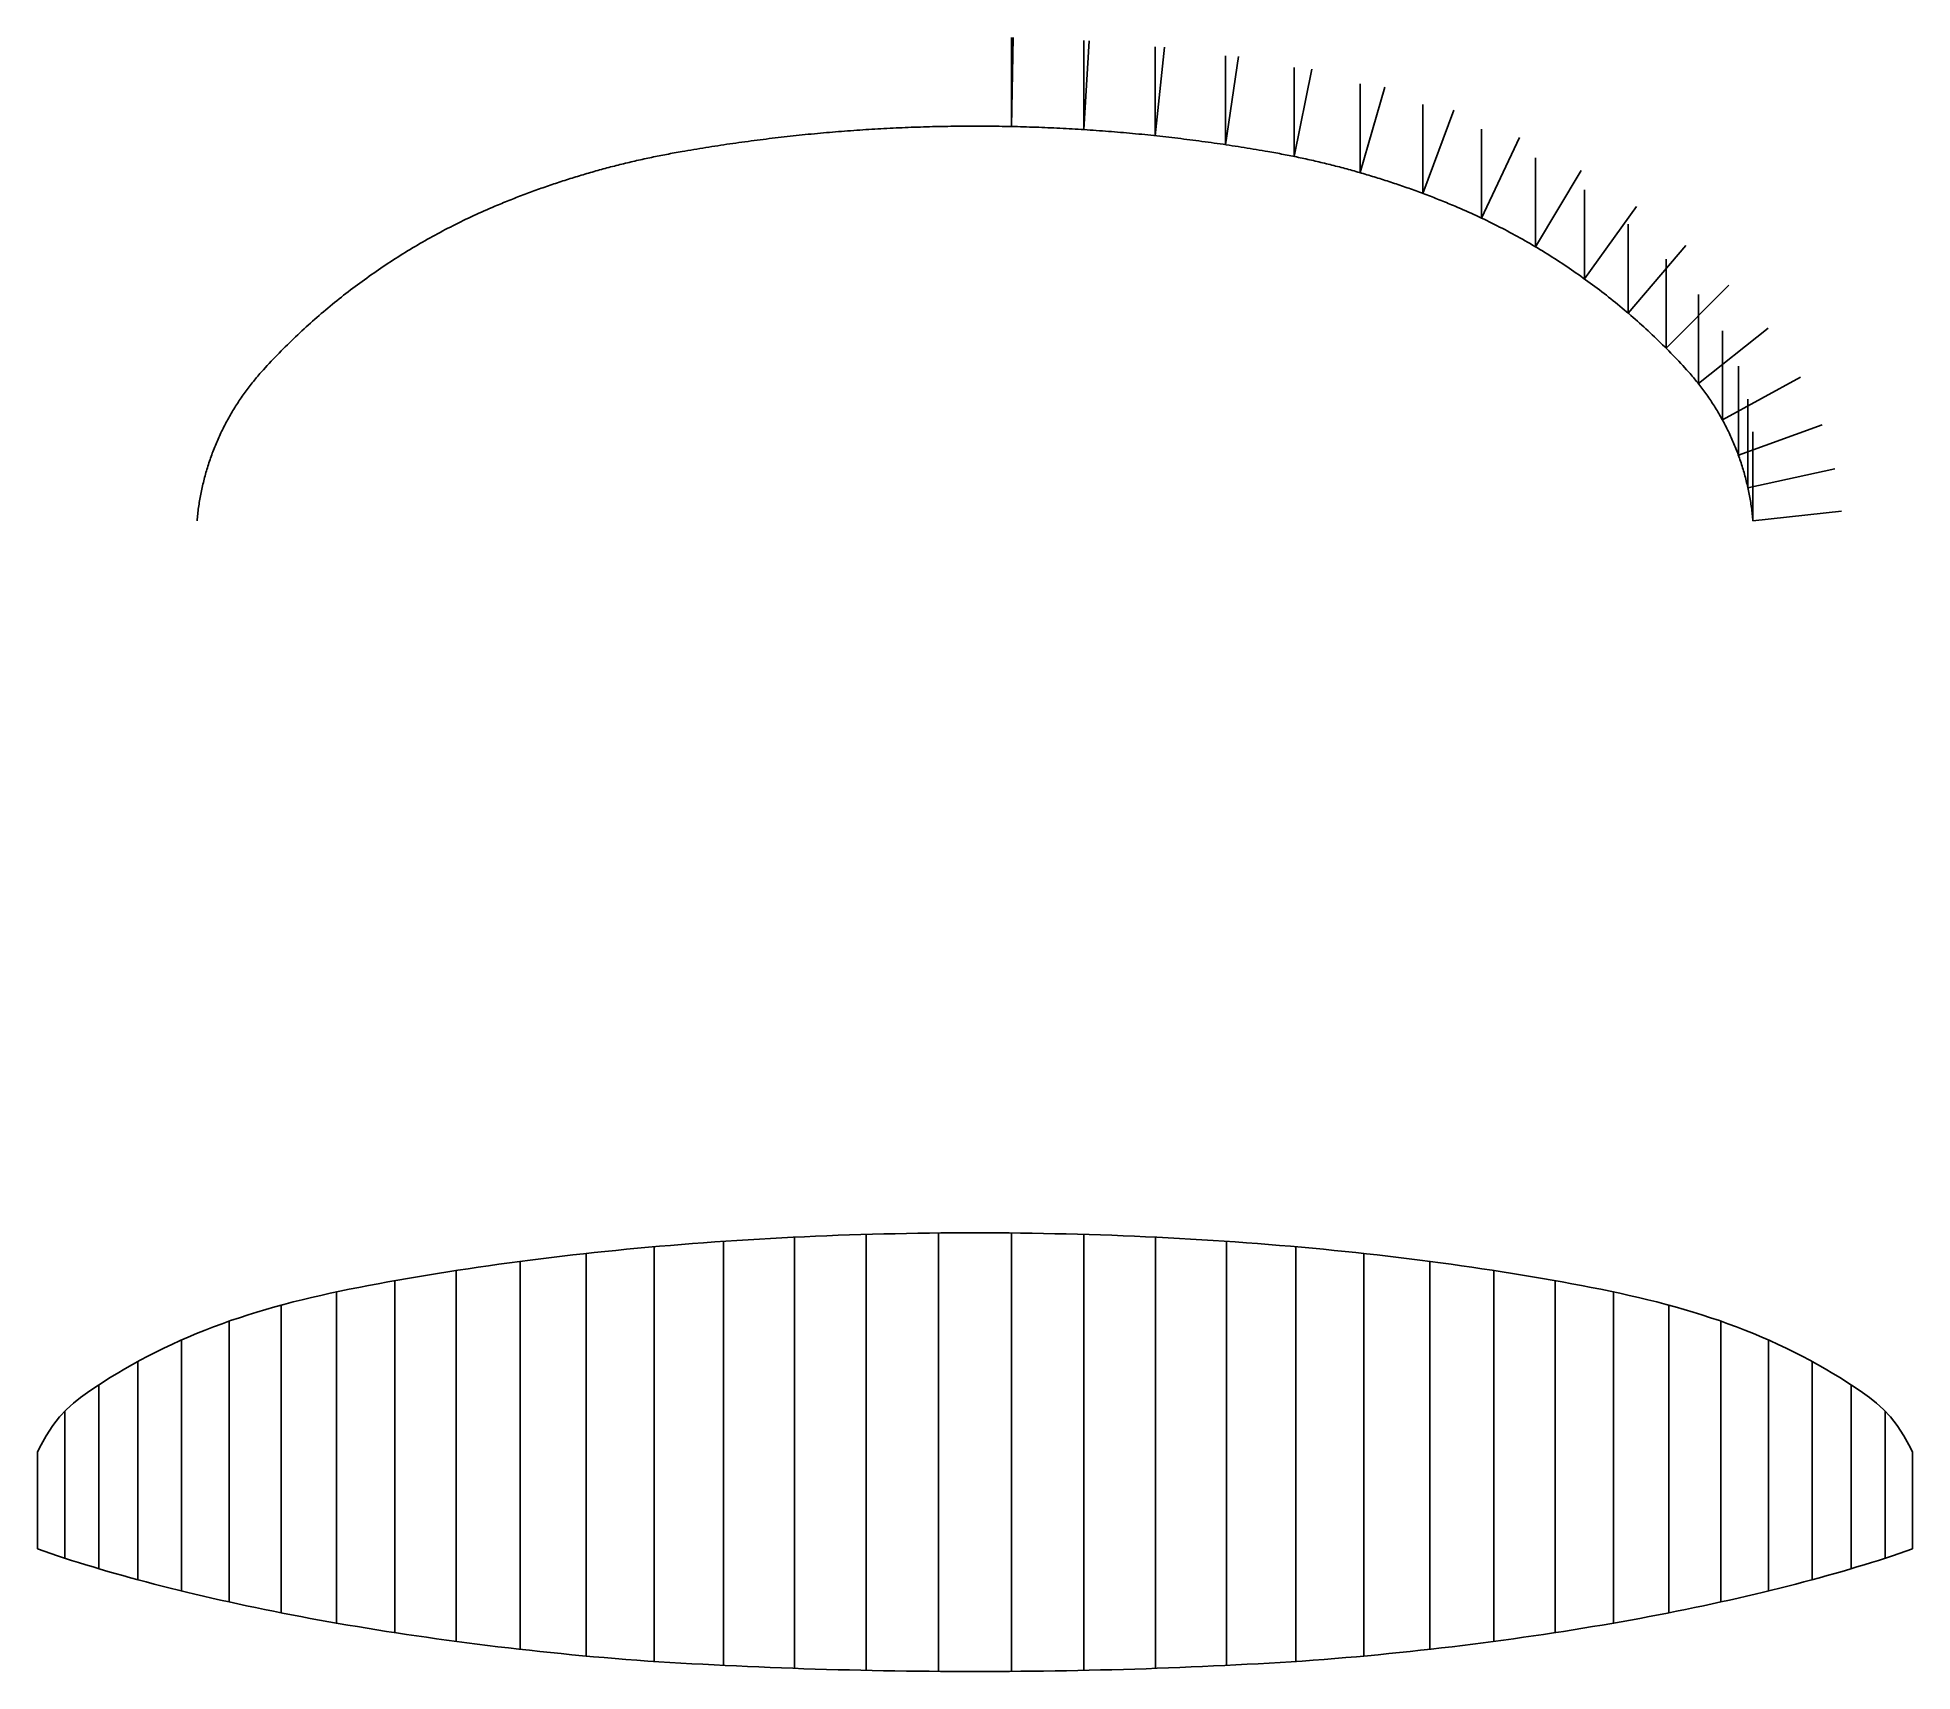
# Model space of a CAD drawing. Extents: x -527 to 527, y -246 to 672.
import ezdxf

# ---------------------------------------------------------------- set-up
doc = ezdxf.new("R2010")
doc.units = 0

msp = doc.modelspace()

# ---------------------------------------------------------------- linework, layer by layer
at = {"layer": 'default', "color": 1, "linetype": 'CONTINUOUS'}
for p, q in [((20.44, 621.61), (20.44, 671.61)), ((61.1, 619.87), (61.1, 669.87)), ((101.3, 616.44), (101.3, 666.44)), ((140.79, 611.4), (140.79, 661.4)), ((179.34, 604.78), (179.34, 654.78)), ((216.44, 595.68), (216.44, 645.68)), ((251.67, 584.03), (251.67, 634.03)), ((-141.12, 611.35), (-142.81, 611.1)), ((-139.43, 611.6), (-141.12, 611.35)), ((-137.74, 611.85), (-139.43, 611.6)), ((-136.06, 612.09), (-137.74, 611.85)), ((-134.37, 612.33), (-136.06, 612.09)), ((-132.68, 612.57), (-134.37, 612.33)), ((-130.99, 612.81), (-132.68, 612.57)), ((-129.3, 613.04), (-130.99, 612.81)), ((-127.6, 613.27), (-129.3, 613.04)), ((-125.91, 613.5), (-127.6, 613.27)), ((-124.22, 613.72), (-125.91, 613.5)), ((-122.53, 613.94), (-124.22, 613.72)), ((-120.84, 614.16), (-122.53, 613.94)), ((-119.14, 614.37), (-120.84, 614.16)), ((-117.45, 614.58), (-119.14, 614.37)), ((-115.76, 614.79), (-117.45, 614.58)), ((-114.06, 615), (-115.76, 614.79)), ((-112.37, 615.2), (-114.06, 615)), ((-110.67, 615.4), (-112.37, 615.2)), ((-108.98, 615.59), (-110.67, 615.4)), ((-107.28, 615.79), (-108.98, 615.59)), ((-105.59, 615.98), (-107.28, 615.79)), ((-103.89, 616.16), (-105.59, 615.98)), ((-102.19, 616.35), (-103.89, 616.16)), ((-100.5, 616.53), (-102.19, 616.35)), ((-98.8, 616.71), (-100.5, 616.53)), ((-97.1, 616.88), (-98.8, 616.71)), ((-95.4, 617.05), (-97.1, 616.88)), ((-93.71, 617.22), (-95.4, 617.05)), ((-92.01, 617.39), (-93.71, 617.22)), ((-90.31, 617.55), (-92.01, 617.39)), ((-88.61, 617.71), (-90.31, 617.55)), ((-86.91, 617.87), (-88.61, 617.71)), ((-85.21, 618.02), (-86.91, 617.87)), ((-83.51, 618.17), (-85.21, 618.02)), ((-81.81, 618.32), (-83.51, 618.17)), ((-80.11, 618.46), (-81.81, 618.32)), ((-78.41, 618.61), (-80.11, 618.46)), ((-76.71, 618.74), (-78.41, 618.61)), ((-75.01, 618.88), (-76.71, 618.74)), ((-73.31, 619.01), (-75.01, 618.88)), ((-71.61, 619.14), (-73.31, 619.01)), ((-69.9, 619.27), (-71.61, 619.14)), ((-68.2, 619.39), (-69.9, 619.27)), ((-66.5, 619.51), (-68.2, 619.39)), ((-64.8, 619.63), (-66.5, 619.51)), ((-63.09, 619.74), (-64.8, 619.63)), ((-61.39, 619.85), (-63.09, 619.74)), ((-59.69, 619.96), (-61.39, 619.85)), ((-57.99, 620.07), (-59.69, 619.96)), ((-56.28, 620.17), (-57.99, 620.07)), ((-54.58, 620.27), (-56.28, 620.17)), ((-52.87, 620.36), (-54.58, 620.27)), ((-51.17, 620.46), (-52.87, 620.36)), ((-49.47, 620.55), (-51.17, 620.46)), ((-47.76, 620.63), (-49.47, 620.55)), ((-46.06, 620.72), (-47.76, 620.63)), ((-44.35, 620.8), (-46.06, 620.72)), ((-42.65, 620.88), (-44.35, 620.8)), ((-40.94, 620.95), (-42.65, 620.88)), ((-39.24, 621.02), (-40.94, 620.95)), ((-37.53, 621.09), (-39.24, 621.02)), ((-35.83, 621.16), (-37.53, 621.09)), ((-34.12, 621.22), (-35.83, 621.16)), ((-32.42, 621.28), (-34.12, 621.22)), ((-30.71, 621.33), (-32.42, 621.28)), ((-29.01, 621.39), (-30.71, 621.33)), ((-27.3, 621.44), (-29.01, 621.39)), ((-25.59, 621.49), (-27.3, 621.44)), ((-23.89, 621.53), (-25.59, 621.49)), ((-22.18, 621.57), (-23.89, 621.53)), ((-20.48, 621.61), (-22.18, 621.57)), ((-18.77, 621.64), (-20.48, 621.61)), ((-17.06, 621.68), (-18.77, 621.64)), ((-15.36, 621.7), (-17.06, 621.68)), ((-13.65, 621.73), (-15.36, 621.7)), ((-11.95, 621.75), (-13.65, 621.73)), ((-10.24, 621.77), (-11.95, 621.75)), ((-8.53, 621.79), (-10.24, 621.77)), ((-6.83, 621.8), (-8.53, 621.79)), ((-5.12, 621.81), (-6.83, 621.8)), ((-3.41, 621.82), (-5.12, 621.81)), ((-1.71, 621.83), (-3.41, 621.82)), ((0, 621.83), (-1.71, 621.83)), ((284.72, 570.16), (284.72, 620.16)), ((-196.47, 600.96), (-197.52, 600.71)), ((-195.43, 601.22), (-196.47, 600.96)), ((-194.38, 601.47), (-195.43, 601.22)), ((-193.33, 601.71), (-194.38, 601.47)), ((-192.29, 601.96), (-193.33, 601.71)), ((-191.24, 602.2), (-192.29, 601.96)), ((-190.19, 602.44), (-191.24, 602.2)), ((-189.14, 602.68), (-190.19, 602.44)), ((-188.09, 602.91), (-189.14, 602.68)), ((-187.04, 603.14), (-188.09, 602.91)), ((-185.99, 603.38), (-187.04, 603.14)), ((-184.94, 603.6), (-185.99, 603.38)), ((-183.89, 603.83), (-184.94, 603.6)), ((-182.84, 604.05), (-183.89, 603.83)), ((-181.79, 604.27), (-182.84, 604.05)), ((-180.73, 604.49), (-181.79, 604.27)), ((-179.68, 604.71), (-180.73, 604.49)), ((-178.63, 604.92), (-179.68, 604.71)), ((-177.57, 605.13), (-178.63, 604.92)), ((-176.52, 605.34), (-177.57, 605.13)), ((-175.46, 605.55), (-176.52, 605.34)), ((-174.41, 605.75), (-175.46, 605.55)), ((-173.35, 605.96), (-174.41, 605.75)), ((-172.29, 606.16), (-173.35, 605.96)), ((-171.24, 606.35), (-172.29, 606.16)), ((-170.18, 606.55), (-171.24, 606.35)), ((-169.12, 606.74), (-170.18, 606.55)), ((-168.06, 606.93), (-169.12, 606.74)), ((-164.7, 607.53), (-168.06, 606.93)), ((-163.02, 607.82), (-164.7, 607.53)), ((-161.34, 608.11), (-163.02, 607.82)), ((-159.66, 608.4), (-161.34, 608.11)), ((-157.98, 608.68), (-159.66, 608.4)), ((-156.29, 608.96), (-157.98, 608.68)), ((-154.61, 609.24), (-156.29, 608.96)), ((-152.92, 609.51), (-154.61, 609.24)), ((-151.24, 609.78), (-152.92, 609.51)), ((-149.55, 610.05), (-151.24, 609.78)), ((-147.87, 610.32), (-149.55, 610.05)), ((-146.18, 610.58), (-147.87, 610.32)), ((-144.5, 610.84), (-146.18, 610.58)), ((-142.81, 611.1), (-144.5, 610.84)), ((315.11, 554), (315.11, 604)), ((-233.69, 590.35), (-234.71, 590.02)), ((-232.67, 590.69), (-233.69, 590.35)), ((-231.64, 591.02), (-232.67, 590.69)), ((-230.62, 591.35), (-231.64, 591.02)), ((-229.6, 591.68), (-230.62, 591.35)), ((-228.57, 592.01), (-229.6, 591.68)), ((-227.55, 592.33), (-228.57, 592.01)), ((-226.52, 592.65), (-227.55, 592.33)), ((-225.49, 592.97), (-226.52, 592.65)), ((-224.47, 593.29), (-225.49, 592.97)), ((-223.44, 593.6), (-224.47, 593.29)), ((-222.41, 593.91), (-223.44, 593.6)), ((-221.38, 594.22), (-222.41, 593.91)), ((-220.35, 594.53), (-221.38, 594.22)), ((-219.32, 594.84), (-220.35, 594.53)), ((-218.29, 595.14), (-219.32, 594.84)), ((-217.25, 595.44), (-218.29, 595.14)), ((-216.22, 595.74), (-217.25, 595.44)), ((-215.19, 596.04), (-216.22, 595.74)), ((-214.15, 596.33), (-215.19, 596.04)), ((-213.12, 596.62), (-214.15, 596.33)), ((-212.08, 596.91), (-213.12, 596.62)), ((-211.05, 597.2), (-212.08, 596.91)), ((-210.01, 597.48), (-211.05, 597.2)), ((-208.97, 597.76), (-210.01, 597.48)), ((-207.93, 598.04), (-208.97, 597.76)), ((-206.89, 598.32), (-207.93, 598.04)), ((-205.85, 598.59), (-206.89, 598.32)), ((-204.81, 598.87), (-205.85, 598.59)), ((-203.77, 599.14), (-204.81, 598.87)), ((-202.73, 599.41), (-203.77, 599.14)), ((-201.69, 599.67), (-202.73, 599.41)), ((-200.65, 599.93), (-201.69, 599.67)), ((-199.6, 600.2), (-200.65, 599.93)), ((-198.56, 600.45), (-199.6, 600.2)), ((-197.52, 600.71), (-198.56, 600.45)), ((-261.97, 580.05), (-262.97, 579.65)), ((-260.97, 580.45), (-261.97, 580.05)), ((-259.97, 580.84), (-260.97, 580.45)), ((-258.97, 581.24), (-259.97, 580.84)), ((-257.97, 581.63), (-258.97, 581.24)), ((-256.97, 582.02), (-257.97, 581.63)), ((-255.97, 582.41), (-256.97, 582.02)), ((-254.96, 582.79), (-255.97, 582.41)), ((-253.96, 583.17), (-254.96, 582.79)), ((-252.95, 583.55), (-253.96, 583.17)), ((-251.94, 583.93), (-252.95, 583.55)), ((-250.94, 584.31), (-251.94, 583.93)), ((-249.93, 584.68), (-250.94, 584.31)), ((-248.92, 585.05), (-249.93, 584.68)), ((-247.91, 585.42), (-248.92, 585.05)), ((-246.9, 585.79), (-247.91, 585.42)), ((-245.89, 586.16), (-246.9, 585.79)), ((-244.88, 586.52), (-245.89, 586.16)), ((-243.86, 586.88), (-244.88, 586.52)), ((-242.85, 587.24), (-243.86, 586.88)), ((-241.83, 587.59), (-242.85, 587.24)), ((-240.82, 587.94), (-241.83, 587.59)), ((-239.8, 588.3), (-240.82, 587.94)), ((-238.78, 588.64), (-239.8, 588.3)), ((-237.77, 588.99), (-238.78, 588.64)), ((-236.75, 589.34), (-237.77, 588.99)), ((-235.73, 589.68), (-236.75, 589.34)), ((-234.71, 590.02), (-235.73, 589.68)), ((342.62, 536.01), (342.62, 586.01)), ((-286.19, 569.46), (-287.65, 568.76)), ((-284.73, 570.16), (-286.19, 569.46)), ((-283.26, 570.85), (-284.73, 570.16)), ((-281.79, 571.53), (-283.26, 570.85)), ((-280.32, 572.21), (-281.79, 571.53)), ((-278.84, 572.88), (-280.32, 572.21)), ((-277.36, 573.55), (-278.84, 572.88)), ((-275.88, 574.21), (-277.36, 573.55)), ((-274.4, 574.86), (-275.88, 574.21)), ((-272.91, 575.51), (-274.4, 574.86)), ((-271.42, 576.15), (-272.91, 575.51)), ((-269.93, 576.78), (-271.42, 576.15)), ((-268.94, 577.19), (-269.93, 576.78)), ((-267.94, 577.61), (-268.94, 577.19)), ((-266.95, 578.02), (-267.94, 577.61)), ((-265.96, 578.43), (-266.95, 578.02)), ((-264.96, 578.84), (-265.96, 578.43)), ((-263.96, 579.24), (-264.96, 578.84)), ((-262.97, 579.65), (-263.96, 579.24)), ((-306.35, 559.03), (-307.76, 558.24)), ((-304.93, 559.82), (-306.35, 559.03)), ((-303.51, 560.6), (-304.93, 559.82)), ((-302.08, 561.37), (-303.51, 560.6)), ((-300.66, 562.14), (-302.08, 561.37)), ((-299.22, 562.9), (-300.66, 562.14)), ((-297.79, 563.65), (-299.22, 562.9)), ((-296.35, 564.4), (-297.79, 563.65)), ((-294.91, 565.14), (-296.35, 564.4)), ((-293.46, 565.88), (-294.91, 565.14)), ((-292.01, 566.61), (-293.46, 565.88)), ((-290.56, 567.33), (-292.01, 566.61)), ((-289.11, 568.05), (-290.56, 567.33)), ((-287.65, 568.76), (-289.11, 568.05)), ((367.11, 516.79), (367.11, 566.79)), ((-324.47, 548.27), (-325.84, 547.4)), ((-323.1, 549.13), (-324.47, 548.27)), ((-321.72, 549.99), (-323.1, 549.13)), ((-320.34, 550.84), (-321.72, 549.99)), ((-318.96, 551.69), (-320.34, 550.84)), ((-317.57, 552.53), (-318.96, 551.69)), ((-316.18, 553.36), (-317.57, 552.53)), ((-314.79, 554.19), (-316.18, 553.36)), ((-313.39, 555.02), (-314.79, 554.19)), ((-311.99, 555.83), (-313.39, 555.02)), ((-310.58, 556.64), (-311.99, 555.83)), ((-309.18, 557.45), (-310.58, 556.64)), ((-307.76, 558.24), (-309.18, 557.45)), ((-339.3, 538.37), (-340.63, 537.43)), ((-337.97, 539.3), (-339.3, 538.37)), ((-336.64, 540.22), (-337.97, 539.3)), ((-335.3, 541.14), (-336.64, 540.22)), ((-333.96, 542.05), (-335.3, 541.14)), ((-332.62, 542.96), (-333.96, 542.05)), ((-331.27, 543.86), (-332.62, 542.96)), ((-329.92, 544.75), (-331.27, 543.86)), ((-328.56, 545.64), (-329.92, 544.75)), ((-327.2, 546.52), (-328.56, 545.64)), ((-325.84, 547.4), (-327.2, 546.52)), ((388.49, 497.01), (388.49, 547.01)), ((-353.64, 527.77), (-354.92, 526.77)), ((-352.36, 528.76), (-353.64, 527.77)), ((-351.07, 529.75), (-352.36, 528.76)), ((-349.78, 530.73), (-351.07, 529.75)), ((-348.49, 531.7), (-349.78, 530.73)), ((-347.19, 532.67), (-348.49, 531.7)), ((-345.88, 533.63), (-347.19, 532.67)), ((-344.57, 534.59), (-345.88, 533.63)), ((-343.26, 535.54), (-344.57, 534.59)), ((-341.95, 536.49), (-343.26, 535.54)), ((-340.63, 537.43), (-341.95, 536.49)), ((406.64, 477.17), (406.64, 527.17)), ((-367.46, 516.49), (-368.69, 515.43)), ((-366.23, 517.54), (-367.46, 516.49)), ((-364.99, 518.59), (-366.23, 517.54)), ((-363.75, 519.63), (-364.99, 518.59)), ((-362.5, 520.67), (-363.75, 519.63)), ((-361.25, 521.7), (-362.5, 520.67)), ((-359.99, 522.72), (-361.25, 521.7)), ((-358.73, 523.74), (-359.99, 522.72)), ((-357.46, 524.76), (-358.73, 523.74)), ((-356.19, 525.77), (-357.46, 524.76)), ((-354.92, 526.77), (-356.19, 525.77)), ((-378.35, 506.78), (-379.54, 505.68)), ((-377.16, 507.88), (-378.35, 506.78)), ((-375.96, 508.98), (-377.16, 507.88)), ((-374.76, 510.06), (-375.96, 508.98)), ((-373.56, 511.15), (-374.76, 510.06)), ((-372.35, 512.23), (-373.56, 511.15)), ((-371.13, 513.3), (-372.35, 512.23)), ((-369.91, 514.37), (-371.13, 513.3)), ((-368.69, 515.43), (-369.91, 514.37)), ((420.14, 456.81), (420.14, 506.81)), ((-390, 495.5), (-391.13, 494.34)), ((-388.85, 496.65), (-390, 495.5)), ((-387.71, 497.8), (-388.85, 496.65)), ((-386.55, 498.94), (-387.71, 497.8)), ((-385.4, 500.07), (-386.55, 498.94)), ((-384.24, 501.2), (-385.4, 500.07)), ((-383.07, 502.33), (-384.24, 501.2)), ((-381.9, 503.45), (-383.07, 502.33)), ((-380.72, 504.57), (-381.9, 503.45)), ((-379.54, 505.68), (-380.72, 504.57)), ((-400.05, 484.92), (-400.69, 484.22)), ((-397.85, 487.31), (-400.05, 484.92)), ((-396.74, 488.49), (-397.85, 487.31)), ((-395.63, 489.67), (-396.74, 488.49)), ((-394.51, 490.85), (-395.63, 489.67)), ((-393.39, 492.02), (-394.51, 490.85)), ((-392.27, 493.18), (-393.39, 492.02)), ((-391.13, 494.34), (-392.27, 493.18)), ((429.16, 436.87), (429.16, 486.87)), ((-408.58, 474.66), (-409.16, 473.9)), ((-408.01, 475.42), (-408.58, 474.66)), ((-407.42, 476.18), (-408.01, 475.42)), ((-406.83, 476.93), (-407.42, 476.18)), ((-406.24, 477.67), (-406.83, 476.93)), ((-405.64, 478.42), (-406.24, 477.67)), ((-405.04, 479.16), (-405.64, 478.42)), ((-404.43, 479.89), (-405.04, 479.16)), ((-403.82, 480.62), (-404.43, 479.89)), ((-403.2, 481.35), (-403.82, 480.62)), ((-402.58, 482.07), (-403.2, 481.35)), ((-401.95, 482.79), (-402.58, 482.07)), ((-401.32, 483.5), (-401.95, 482.79)), ((-400.69, 484.22), (-401.32, 483.5)), ((-415.63, 464.47), (-416.14, 463.66)), ((-415.12, 465.27), (-415.63, 464.47)), ((-414.61, 466.07), (-415.12, 465.27)), ((-414.08, 466.87), (-414.61, 466.07)), ((-413.56, 467.67), (-414.08, 466.87)), ((-413.03, 468.46), (-413.56, 467.67)), ((-412.49, 469.25), (-413.03, 468.46)), ((-411.95, 470.03), (-412.49, 469.25)), ((-411.4, 470.81), (-411.95, 470.03)), ((-410.85, 471.59), (-411.4, 470.81)), ((-410.29, 472.36), (-410.85, 471.59)), ((-409.72, 473.13), (-410.29, 472.36)), ((-409.16, 473.9), (-409.72, 473.13)), ((434.5, 418.5), (434.5, 468.5)), ((-421.78, 453.71), (-422.22, 452.86)), ((-421.34, 454.55), (-421.78, 453.71)), ((-420.9, 455.4), (-421.34, 454.55)), ((-420.45, 456.24), (-420.9, 455.4)), ((-419.99, 457.07), (-420.45, 456.24)), ((-419.53, 457.91), (-419.99, 457.07)), ((-419.06, 458.74), (-419.53, 457.91)), ((-418.59, 459.57), (-419.06, 458.74)), ((-418.11, 460.39), (-418.59, 459.57)), ((-417.62, 461.21), (-418.11, 460.39)), ((-417.13, 462.03), (-417.62, 461.21)), ((-416.64, 462.85), (-417.13, 462.03)), ((-416.14, 463.66), (-416.64, 462.85)), ((-426.62, 443.34), (-426.99, 442.46)), ((-426.25, 444.22), (-426.62, 443.34)), ((-425.87, 445.09), (-426.25, 444.22)), ((-425.49, 445.97), (-425.87, 445.09)), ((-425.1, 446.84), (-425.49, 445.97)), ((-424.71, 447.71), (-425.1, 446.84)), ((-424.31, 448.57), (-424.71, 447.71)), ((-423.9, 449.43), (-424.31, 448.57)), ((-423.49, 450.29), (-423.9, 449.43)), ((-423.07, 451.15), (-423.49, 450.29)), ((-422.65, 452.01), (-423.07, 451.15)), ((-422.22, 452.86), (-422.65, 452.01)), ((437.33, 400), (437.33, 450)), ((-430.63, 432.62), (-430.92, 431.72)), ((-430.33, 433.53), (-430.63, 432.62)), ((-430.02, 434.43), (-430.33, 433.53)), ((-429.71, 435.33), (-430.02, 434.43)), ((-429.39, 436.23), (-429.71, 435.33)), ((-429.06, 437.13), (-429.39, 436.23)), ((-428.73, 438.02), (-429.06, 437.13)), ((-428.4, 438.91), (-428.73, 438.02)), ((-428.05, 439.8), (-428.4, 438.91)), ((-427.7, 440.69), (-428.05, 439.8)), ((-427.35, 441.58), (-427.7, 440.69)), ((-426.99, 442.46), (-427.35, 441.58)), ((-433.77, 421.62), (-434, 420.7)), ((-433.55, 422.55), (-433.77, 421.62)), ((-433.31, 423.47), (-433.55, 422.55)), ((-433.07, 424.4), (-433.31, 423.47)), ((-432.82, 425.32), (-433.07, 424.4)), ((-432.57, 426.24), (-432.82, 425.32)), ((-432.31, 427.15), (-432.57, 426.24)), ((-432.05, 428.07), (-432.31, 427.15)), ((-431.77, 428.98), (-432.05, 428.07)), ((-431.5, 429.9), (-431.77, 428.98)), ((-431.21, 430.81), (-431.5, 429.9)), ((-430.92, 431.72), (-431.21, 430.81)), ((-435.89, 411.35), (-436.04, 410.41)), ((-435.72, 412.29), (-435.89, 411.35)), ((-435.56, 413.23), (-435.72, 412.29)), ((-435.38, 414.17), (-435.56, 413.23)), ((-435.2, 415.1), (-435.38, 414.17)), ((-435.02, 416.04), (-435.2, 415.1)), ((-434.83, 416.97), (-435.02, 416.04)), ((-434.63, 417.9), (-434.83, 416.97)), ((-434.42, 418.84), (-434.63, 417.9)), ((-434.21, 419.77), (-434.42, 418.84)), ((-434, 420.7), (-434.21, 419.77)), ((-437.25, 400.95), (-437.33, 400)), ((-437.15, 401.9), (-437.25, 400.95)), ((-437.06, 402.85), (-437.15, 401.9)), ((-436.95, 403.8), (-437.06, 402.85)), ((-436.84, 404.74), (-436.95, 403.8)), ((-436.72, 405.69), (-436.84, 404.74)), ((-436.6, 406.63), (-436.72, 405.69)), ((-436.47, 407.58), (-436.6, 406.63)), ((-436.33, 408.52), (-436.47, 407.58)), ((-436.19, 409.47), (-436.33, 408.52)), ((-436.04, 410.41), (-436.19, 409.47)), ((0, 0), (-6.42, -0.01)), ((0, 0), (6.42, -0.01)), ((-208.01, -10.47), (-214.07, -11.11)), ((-201.93, -9.85), (-208.01, -10.47)), ((-195.82, -9.25), (-201.93, -9.85)), ((-189.7, -8.67), (-195.82, -9.25)), ((-183.56, -8.1), (-189.7, -8.67)), ((-177.4, -7.56), (-183.56, -8.1)), ((-180.43, -7.82), (-180.43, -240.82)), ((-171.22, -7.03), (-177.4, -7.56)), ((-165.03, -6.52), (-171.22, -7.03)), ((-158.81, -6.03), (-165.03, -6.52)), ((-152.59, -5.56), (-158.81, -6.03)), ((-146.34, -5.11), (-152.59, -5.56)), ((-140.09, -4.68), (-146.34, -5.11)), ((-141.31, -4.76), (-141.31, -243.03)), ((-133.81, -4.26), (-140.09, -4.68)), ((-127.53, -3.87), (-133.81, -4.26)), ((-121.23, -3.49), (-127.53, -3.87)), ((-114.92, -3.13), (-121.23, -3.49)), ((-108.6, -2.8), (-114.92, -3.13)), ((-102.27, -2.48), (-108.6, -2.8)), ((-95.93, -2.18), (-102.27, -2.48)), ((-101.49, -2.44), (-101.49, -244.7)), ((-89.58, -1.9), (-95.93, -2.18)), ((-83.21, -1.64), (-89.58, -1.9)), ((-76.85, -1.4), (-83.21, -1.64)), ((-70.47, -1.17), (-76.85, -1.4)), ((-64.09, -0.97), (-70.47, -1.17)), ((-57.69, -0.79), (-64.09, -0.97)), ((-61.14, -0.88), (-61.14, -245.82)), ((-51.3, -0.62), (-57.69, -0.79)), ((-44.9, -0.48), (-51.3, -0.62)), ((-38.49, -0.35), (-44.9, -0.48)), ((-32.08, -0.24), (-38.49, -0.35)), ((-25.67, -0.16), (-32.08, -0.24)), ((-19.25, -0.09), (-25.67, -0.16)), ((-20.44, -0.1), (-20.44, -246.39)), ((-12.84, -0.04), (-19.25, -0.09)), ((-6.42, -0.01), (-12.84, -0.04)), ((6.42, -0.01), (12.84, -0.04)), ((12.84, -0.04), (19.25, -0.09)), ((19.25, -0.09), (25.67, -0.16)), ((25.67, -0.16), (32.08, -0.24)), ((32.08, -0.24), (38.49, -0.35)), ((38.49, -0.35), (44.9, -0.48)), ((44.9, -0.48), (51.3, -0.62)), ((51.3, -0.62), (57.69, -0.79)), ((57.69, -0.79), (64.09, -0.97)), ((64.09, -0.97), (70.47, -1.17)), ((70.47, -1.17), (76.85, -1.4)), ((76.85, -1.4), (83.21, -1.64)), ((83.21, -1.64), (89.58, -1.9)), ((89.58, -1.9), (95.93, -2.18)), ((95.93, -2.18), (102.27, -2.48)), ((102.27, -2.48), (108.6, -2.8)), ((108.6, -2.8), (114.92, -3.13)), ((114.92, -3.13), (121.23, -3.49)), ((121.23, -3.49), (127.53, -3.87)), ((127.53, -3.87), (133.81, -4.26)), ((133.81, -4.26), (140.09, -4.68)), ((140.09, -4.68), (146.34, -5.11)), ((146.34, -5.11), (152.59, -5.56)), ((152.59, -5.56), (158.81, -6.03)), ((158.81, -6.03), (165.03, -6.52)), ((165.03, -6.52), (171.22, -7.03)), ((171.22, -7.03), (177.4, -7.56)), ((177.4, -7.56), (183.56, -8.1)), ((183.56, -8.1), (189.7, -8.67)), ((189.7, -8.67), (195.82, -9.25)), ((195.82, -9.25), (201.93, -9.85)), ((201.93, -9.85), (208.01, -10.47)), ((208.01, -10.47), (214.07, -11.11)), ((-290.72, -21.04), (-296.43, -21.93)), ((-284.98, -20.17), (-290.72, -21.04)), ((-279.21, -19.32), (-284.98, -20.17)), ((-273.42, -18.48), (-279.21, -19.32)), ((-267.6, -17.66), (-273.42, -18.48)), ((-261.75, -16.86), (-267.6, -17.66)), ((-255.88, -16.08), (-261.75, -16.86)), ((-249.98, -15.32), (-255.88, -16.08)), ((-255.75, -16.06), (-255.75, -233.97)), ((-244.05, -14.57), (-249.98, -15.32)), ((-238.1, -13.84), (-244.05, -14.57)), ((-232.13, -13.13), (-238.1, -13.84)), ((-226.13, -12.44), (-232.13, -13.13)), ((-220.11, -11.76), (-226.13, -12.44)), ((-214.07, -11.11), (-220.11, -11.76)), ((-218.64, -11.6), (-218.64, -237.76)), ((214.07, -11.11), (220.11, -11.76)), ((220.11, -11.76), (226.13, -12.44)), ((226.13, -12.44), (232.13, -13.13)), ((232.13, -13.13), (238.1, -13.84)), ((238.1, -13.84), (244.05, -14.57)), ((244.05, -14.57), (249.98, -15.32)), ((249.98, -15.32), (255.88, -16.08)), ((255.88, -16.08), (261.75, -16.86)), ((261.75, -16.86), (267.6, -17.66)), ((267.6, -17.66), (273.42, -18.48)), ((273.42, -18.48), (279.21, -19.32)), ((279.21, -19.32), (284.98, -20.17)), ((284.98, -20.17), (290.72, -21.04)), ((290.72, -21.04), (296.43, -21.93)), ((-346.4, -30.68), (-351.79, -31.74)), ((-340.98, -29.64), (-346.4, -30.68)), ((-335.52, -28.61), (-340.98, -29.64)), ((-330.03, -27.61), (-335.52, -28.61)), ((-324.51, -26.62), (-330.03, -27.61)), ((-326.04, -26.89), (-326.04, -224.65)), ((-318.96, -25.65), (-324.51, -26.62)), ((-313.37, -24.69), (-318.96, -25.65)), ((-307.75, -23.75), (-313.37, -24.69)), ((-302.1, -22.83), (-307.75, -23.75)), ((-296.43, -21.93), (-302.1, -22.83)), ((-291.6, -21.18), (-291.6, -229.57)), ((296.43, -21.93), (302.1, -22.83)), ((302.1, -22.83), (307.75, -23.75)), ((307.75, -23.75), (313.37, -24.69)), ((313.37, -24.69), (318.96, -25.65)), ((318.96, -25.65), (324.51, -26.62)), ((324.51, -26.62), (330.03, -27.61)), ((330.03, -27.61), (335.52, -28.61)), ((335.52, -28.61), (340.98, -29.64)), ((340.98, -29.64), (346.4, -30.68)), ((346.4, -30.68), (351.79, -31.74)), ((-393.57, -41.59), (-398.62, -43.03)), ((-388.48, -40.2), (-393.57, -41.59)), ((-390.05, -40.63), (-390.05, -213.49)), ((-383.35, -38.86), (-388.48, -40.2)), ((-378.18, -37.57), (-383.35, -38.86)), ((-372.98, -36.33), (-378.18, -37.57)), ((-367.73, -35.13), (-372.98, -36.33)), ((-362.46, -33.96), (-367.73, -35.13)), ((-357.14, -32.84), (-362.46, -33.96)), ((-358.92, -33.21), (-358.92, -219.26)), ((-351.79, -31.74), (-357.14, -32.84)), ((351.79, -31.74), (357.14, -32.84)), ((357.14, -32.84), (362.46, -33.96)), ((362.46, -33.96), (367.73, -35.13)), ((367.73, -35.13), (372.98, -36.33)), ((372.98, -36.33), (378.18, -37.57)), ((378.18, -37.57), (383.35, -38.86)), ((383.35, -38.86), (388.48, -40.2)), ((388.48, -40.2), (393.57, -41.59)), ((393.57, -41.59), (398.62, -43.03)), ((-423.27, -51.06), (-428.08, -52.84)), ((-418.42, -49.34), (-423.27, -51.06)), ((-419.19, -49.61), (-419.19, -207.44)), ((-413.54, -47.68), (-418.42, -49.34)), ((-408.61, -46.07), (-413.54, -47.68)), ((-403.63, -44.52), (-408.61, -46.07)), ((-398.62, -43.03), (-403.63, -44.52)), ((398.62, -43.03), (403.63, -44.52)), ((403.63, -44.52), (408.61, -46.07)), ((408.61, -46.07), (413.54, -47.68)), ((413.54, -47.68), (418.42, -49.34)), ((418.42, -49.34), (423.27, -51.06)), ((423.27, -51.06), (428.08, -52.84)), ((-451.45, -62.66), (-455.99, -64.81)), ((-446.86, -60.58), (-451.45, -62.66)), ((-442.23, -58.55), (-446.86, -60.58)), ((-446.09, -60.24), (-446.09, -201.21)), ((-437.56, -56.59), (-442.23, -58.55)), ((-432.84, -54.68), (-437.56, -56.59)), ((-428.08, -52.84), (-432.84, -54.68)), ((428.08, -52.84), (432.84, -54.68)), ((432.84, -54.68), (437.56, -56.59)), ((437.56, -56.59), (442.23, -58.55)), ((442.23, -58.55), (446.86, -60.58)), ((446.86, -60.58), (451.45, -62.66)), ((451.45, -62.66), (455.99, -64.81)), ((-469.34, -71.63), (-473.69, -74.02)), ((-470.55, -72.3), (-470.55, -194.94)), ((-464.93, -69.29), (-469.34, -71.63)), ((-460.49, -67.02), (-464.93, -69.29)), ((-455.99, -64.81), (-460.49, -67.02)), ((455.99, -64.81), (460.49, -67.02)), ((460.49, -67.02), (464.93, -69.29)), ((464.93, -69.29), (469.34, -71.63)), ((469.34, -71.63), (473.69, -74.02)), ((-490.64, -84.19), (-494.75, -86.88)), ((-486.47, -81.56), (-490.64, -84.19)), ((-482.26, -78.99), (-486.47, -81.56)), ((-478, -76.48), (-482.26, -78.99)), ((-473.69, -74.02), (-478, -76.48)), ((473.69, -74.02), (478, -76.48)), ((478, -76.48), (482.26, -78.99)), ((482.26, -78.99), (486.47, -81.56)), ((486.47, -81.56), (490.64, -84.19)), ((490.64, -84.19), (494.75, -86.88)), ((-502.83, -92.59), (-506.8, -95.78)), ((-498.82, -89.66), (-502.83, -92.59)), ((-494.75, -86.88), (-498.82, -89.66)), ((-492.46, -85.38), (-492.46, -188.75)), ((494.75, -86.88), (498.82, -89.66)), ((498.82, -89.66), (502.83, -92.59)), ((502.83, -92.59), (506.8, -95.78)), ((-514.58, -103.46), (-518.39, -108.28)), ((-510.71, -99.35), (-514.58, -103.46)), ((-511.6, -100.29), (-511.6, -182.82)), ((-506.8, -95.78), (-510.71, -99.35)), ((506.8, -95.78), (510.71, -99.35)), ((510.71, -99.35), (514.58, -103.46)), ((514.58, -103.46), (518.39, -108.28)), ((-522.15, -114.01), (-525.86, -120.85)), ((-518.39, -108.28), (-522.15, -114.01)), ((518.39, -108.28), (522.15, -114.01)), ((522.15, -114.01), (525.86, -120.85)), ((-525.86, -120.85), (-527, -123.24)), ((-527, -123.24), (-527, -177.63)), ((-527, -123.24), (-527, -177.63)), ((525.86, -120.85), (527, -123.24)), ((527, -123.24), (527, -177.63)), ((-526.97, -177.64), (-527, -177.63)), ((-523.25, -178.93), (-526.97, -177.64)), ((-519.49, -180.21), (-523.25, -178.93)), ((519.49, -180.21), (523.25, -178.93)), ((523.25, -178.93), (526.97, -177.64)), ((526.97, -177.64), (527, -177.63)), ((-515.67, -181.49), (-519.49, -180.21)), ((-511.79, -182.76), (-515.67, -181.49)), ((-507.87, -184.02), (-511.79, -182.76)), ((-503.9, -185.27), (-507.87, -184.02)), ((-499.87, -186.52), (-503.9, -185.27)), ((-495.8, -187.75), (-499.87, -186.52)), ((-491.68, -188.98), (-495.8, -187.75)), ((-487.5, -190.2), (-491.68, -188.98)), ((487.5, -190.2), (491.68, -188.98)), ((491.68, -188.98), (495.8, -187.75)), ((495.8, -187.75), (499.87, -186.52)), ((499.87, -186.52), (503.9, -185.27)), ((503.9, -185.27), (507.87, -184.02)), ((507.87, -184.02), (511.79, -182.76)), ((511.79, -182.76), (515.67, -181.49)), ((515.67, -181.49), (519.49, -180.21)), ((-483.28, -191.42), (-487.5, -190.2)), ((-479.01, -192.62), (-483.28, -191.42)), ((-474.7, -193.81), (-479.01, -192.62)), ((-470.33, -195), (-474.7, -193.81)), ((-465.92, -196.18), (-470.33, -195)), ((-461.46, -197.35), (-465.92, -196.18)), ((-456.96, -198.5), (-461.46, -197.35)), ((-452.41, -199.65), (-456.96, -198.5)), ((-447.81, -200.79), (-452.41, -199.65)), ((447.81, -200.79), (452.41, -199.65)), ((452.41, -199.65), (456.96, -198.5)), ((456.96, -198.5), (461.46, -197.35)), ((461.46, -197.35), (465.92, -196.18)), ((465.92, -196.18), (470.33, -195)), ((470.33, -195), (474.7, -193.81)), ((474.7, -193.81), (479.01, -192.62)), ((479.01, -192.62), (483.28, -191.42)), ((483.28, -191.42), (487.5, -190.2)), ((-443.17, -201.92), (-447.81, -200.79)), ((-438.48, -203.04), (-443.17, -201.92)), ((-433.76, -204.15), (-438.48, -203.04)), ((-428.98, -205.25), (-433.76, -204.15)), ((-424.17, -206.34), (-428.98, -205.25)), ((-419.31, -207.41), (-424.17, -206.34)), ((-414.41, -208.48), (-419.31, -207.41)), ((-409.47, -209.53), (-414.41, -208.48)), ((-404.49, -210.58), (-409.47, -209.53)), ((-399.47, -211.61), (-404.49, -210.58)), ((399.47, -211.61), (404.49, -210.58)), ((404.49, -210.58), (409.47, -209.53)), ((409.47, -209.53), (414.41, -208.48)), ((414.41, -208.48), (419.31, -207.41)), ((419.31, -207.41), (424.17, -206.34)), ((424.17, -206.34), (428.98, -205.25)), ((428.98, -205.25), (433.76, -204.15)), ((433.76, -204.15), (438.48, -203.04)), ((438.48, -203.04), (443.17, -201.92)), ((443.17, -201.92), (447.81, -200.79)), ((-394.41, -212.63), (-399.47, -211.61)), ((-389.3, -213.64), (-394.41, -212.63)), ((-384.16, -214.64), (-389.3, -213.64)), ((-378.98, -215.62), (-384.16, -214.64)), ((-373.77, -216.6), (-378.98, -215.62)), ((-368.51, -217.56), (-373.77, -216.6)), ((-363.22, -218.5), (-368.51, -217.56)), ((-357.9, -219.44), (-363.22, -218.5)), ((-352.53, -220.36), (-357.9, -219.44)), ((-347.13, -221.27), (-352.53, -220.36)), ((-341.7, -222.17), (-347.13, -221.27)), ((341.7, -222.17), (347.13, -221.27)), ((347.13, -221.27), (352.53, -220.36)), ((352.53, -220.36), (357.9, -219.44)), ((357.9, -219.44), (363.22, -218.5)), ((363.22, -218.5), (368.51, -217.56)), ((368.51, -217.56), (373.77, -216.6)), ((373.77, -216.6), (378.98, -215.62)), ((378.98, -215.62), (384.16, -214.64)), ((384.16, -214.64), (389.3, -213.64)), ((389.3, -213.64), (394.41, -212.63)), ((394.41, -212.63), (399.47, -211.61)), ((-336.23, -223.05), (-341.7, -222.17)), ((-330.73, -223.92), (-336.23, -223.05)), ((-325.2, -224.78), (-330.73, -223.92)), ((-319.63, -225.62), (-325.2, -224.78)), ((-314.03, -226.44), (-319.63, -225.62)), ((-308.4, -227.26), (-314.03, -226.44)), ((-302.74, -228.06), (-308.4, -227.26)), ((-297.05, -228.84), (-302.74, -228.06)), ((-291.33, -229.61), (-297.05, -228.84)), ((-285.58, -230.36), (-291.33, -229.61)), ((-279.8, -231.1), (-285.58, -230.36)), ((-274, -231.82), (-279.8, -231.1)), ((-268.16, -232.53), (-274, -231.82)), ((268.16, -232.53), (274, -231.82)), ((274, -231.82), (279.8, -231.1)), ((279.8, -231.1), (285.58, -230.36)), ((285.58, -230.36), (291.33, -229.61)), ((291.33, -229.61), (297.05, -228.84)), ((297.05, -228.84), (302.74, -228.06)), ((302.74, -228.06), (308.4, -227.26)), ((308.4, -227.26), (314.03, -226.44)), ((314.03, -226.44), (319.63, -225.62)), ((319.63, -225.62), (325.2, -224.78)), ((325.2, -224.78), (330.73, -223.92)), ((330.73, -223.92), (336.23, -223.05)), ((336.23, -223.05), (341.7, -222.17)), ((-262.3, -233.22), (-268.16, -232.53)), ((-256.42, -233.9), (-262.3, -233.22)), ((-250.5, -234.55), (-256.42, -233.9)), ((-244.57, -235.2), (-250.5, -234.55)), ((-238.61, -235.82), (-244.57, -235.2)), ((-232.62, -236.43), (-238.61, -235.82)), ((-226.61, -237.02), (-232.62, -236.43)), ((-220.58, -237.59), (-226.61, -237.02)), ((-214.53, -238.14), (-220.58, -237.59)), ((-208.45, -238.67), (-214.53, -238.14)), ((-202.35, -239.18), (-208.45, -238.67)), ((-196.24, -239.67), (-202.35, -239.18)), ((-190.1, -240.14), (-196.24, -239.67)), ((-183.95, -240.58), (-190.1, -240.14)), ((-177.77, -240.99), (-183.95, -240.59)), ((-171.58, -241.37), (-177.77, -240.99)), ((-165.37, -241.74), (-171.58, -241.37)), ((-159.15, -242.09), (-165.37, -241.74)), ((-152.91, -242.43), (-159.15, -242.09)), ((152.91, -242.43), (159.15, -242.09)), ((159.15, -242.09), (165.37, -241.74)), ((165.37, -241.74), (171.58, -241.37)), ((171.58, -241.37), (177.77, -240.99)), ((177.77, -240.99), (183.95, -240.59)), ((183.95, -240.58), (190.1, -240.14)), ((190.1, -240.14), (196.24, -239.67)), ((196.24, -239.67), (202.35, -239.18)), ((202.35, -239.18), (208.45, -238.67)), ((208.45, -238.67), (214.53, -238.14)), ((214.53, -238.14), (220.58, -237.59)), ((220.58, -237.59), (226.61, -237.02)), ((226.61, -237.02), (232.62, -236.43)), ((232.62, -236.43), (238.61, -235.82)), ((238.61, -235.82), (244.57, -235.2)), ((244.57, -235.2), (250.5, -234.55)), ((250.5, -234.55), (256.42, -233.9)), ((256.42, -233.9), (262.3, -233.22)), ((262.3, -233.22), (268.16, -232.53)), ((-146.65, -242.76), (-152.91, -242.43)), ((-140.38, -243.07), (-146.65, -242.76)), ((-134.1, -243.37), (-140.38, -243.07)), ((-127.8, -243.66), (-134.1, -243.37)), ((-121.49, -243.93), (-127.8, -243.66)), ((-115.17, -244.19), (-121.49, -243.93)), ((-108.83, -244.43), (-115.17, -244.19)), ((-102.49, -244.67), (-108.83, -244.43)), ((-96.13, -244.88), (-102.49, -244.67)), ((-89.77, -245.09), (-96.13, -244.88)), ((-83.39, -245.27), (-89.77, -245.09)), ((-77.01, -245.45), (-83.39, -245.27)), ((-70.62, -245.61), (-77.01, -245.45)), ((-64.22, -245.76), (-70.62, -245.61)), ((-57.82, -245.89), (-64.22, -245.76)), ((-51.41, -246.01), (-57.82, -245.89)), ((-44.99, -246.12), (-51.41, -246.01)), ((-38.57, -246.21), (-44.99, -246.12)), ((-32.15, -246.28), (-38.57, -246.21)), ((-25.72, -246.35), (-32.15, -246.28)), ((-19.3, -246.4), (-25.72, -246.35)), ((-12.86, -246.43), (-19.3, -246.4)), ((-6.43, -246.45), (-12.86, -246.43)), ((0, -246.46), (-6.43, -246.45)), ((0, -246.46), (6.43, -246.45)), ((6.43, -246.45), (12.86, -246.43)), ((12.86, -246.43), (19.3, -246.4)), ((19.3, -246.4), (25.72, -246.35)), ((25.72, -246.35), (32.15, -246.28)), ((32.15, -246.28), (38.57, -246.21)), ((38.57, -246.21), (44.99, -246.12)), ((44.99, -246.12), (51.41, -246.01)), ((51.41, -246.01), (57.82, -245.89)), ((57.82, -245.89), (64.22, -245.76)), ((64.22, -245.76), (70.62, -245.61)), ((70.62, -245.61), (77.01, -245.45)), ((77.01, -245.45), (83.39, -245.27)), ((83.39, -245.27), (89.77, -245.09)), ((89.77, -245.09), (96.13, -244.88)), ((96.13, -244.88), (102.49, -244.67)), ((102.49, -244.67), (108.83, -244.43)), ((108.83, -244.43), (115.17, -244.19)), ((115.17, -244.19), (121.49, -243.93)), ((121.49, -243.93), (127.8, -243.66)), ((127.8, -243.66), (134.1, -243.37)), ((134.1, -243.37), (140.38, -243.07)), ((140.38, -243.07), (146.65, -242.76)), ((146.65, -242.76), (152.91, -242.43))]:
    msp.add_line(p, q, dxfattribs=at)
at = {"layer": 'default', "color": 2, "linetype": 'CONTINUOUS'}
for p, q in [((20.44, 621.61), (21.47, 671.6)), ((61.1, 619.87), (64.27, 669.77)), ((101.3, 616.44), (106.61, 666.16)), ((140.79, 611.4), (148.13, 660.86)), ((179.34, 604.78), (189.29, 653.78)), ((216.44, 595.68), (230.31, 643.71)), ((251.67, 584.03), (269.16, 630.88)), ((284.72, 570.16), (306.03, 615.39)), ((315.11, 554), (340.66, 596.98)), ((342.62, 536.01), (371.81, 576.6)), ((367.11, 516.79), (399.56, 554.83)), ((388.49, 497.01), (423.83, 532.39)), ((406.64, 477.17), (445.8, 508.26)), ((420.14, 456.81), (464.03, 480.75)), ((429.16, 436.87), (476.16, 453.91)), ((434.5, 418.5), (483.34, 429.21)), ((437.33, 400), (487.03, 405.51))]:
    msp.add_line(p, q, dxfattribs=at)
at = {"layer": 'default', "color": 3, "linetype": 'CONTINUOUS'}
for p, q in [((0, 621.83), (1.71, 621.83)), ((1.71, 621.83), (3.41, 621.82)), ((3.41, 621.82), (5.12, 621.81)), ((5.12, 621.81), (6.83, 621.8)), ((6.83, 621.8), (8.53, 621.79)), ((8.53, 621.79), (10.24, 621.77)), ((10.24, 621.77), (11.95, 621.75)), ((11.95, 621.75), (13.65, 621.73)), ((13.65, 621.73), (15.36, 621.7)), ((15.36, 621.7), (17.06, 621.68)), ((17.06, 621.68), (18.77, 621.64)), ((18.77, 621.64), (20.48, 621.61)), ((20.48, 621.61), (22.18, 621.57)), ((22.18, 621.57), (23.89, 621.53)), ((23.89, 621.53), (25.59, 621.49)), ((25.59, 621.49), (27.3, 621.44)), ((27.3, 621.44), (29.01, 621.39)), ((29.01, 621.39), (30.71, 621.33)), ((30.71, 621.33), (32.42, 621.28)), ((32.42, 621.28), (34.12, 621.22)), ((34.12, 621.22), (35.83, 621.16)), ((35.83, 621.16), (37.53, 621.09)), ((37.53, 621.09), (39.24, 621.02)), ((39.24, 621.02), (40.94, 620.95)), ((40.94, 620.95), (42.65, 620.88)), ((42.65, 620.88), (44.35, 620.8)), ((44.35, 620.8), (46.06, 620.72)), ((46.06, 620.72), (47.76, 620.63)), ((47.76, 620.63), (49.47, 620.55)), ((49.47, 620.55), (51.17, 620.46)), ((51.17, 620.46), (52.87, 620.36)), ((52.87, 620.36), (54.58, 620.27)), ((54.58, 620.27), (56.28, 620.17)), ((56.28, 620.17), (57.99, 620.07)), ((57.99, 620.07), (59.69, 619.96)), ((59.69, 619.96), (61.39, 619.85)), ((61.39, 619.85), (63.09, 619.74)), ((63.09, 619.74), (64.8, 619.63)), ((64.8, 619.63), (66.5, 619.51)), ((66.5, 619.51), (68.2, 619.39)), ((68.2, 619.39), (69.9, 619.27)), ((69.9, 619.27), (71.61, 619.14)), ((71.61, 619.14), (73.31, 619.01)), ((73.31, 619.01), (75.01, 618.88)), ((75.01, 618.88), (76.71, 618.74)), ((76.71, 618.74), (78.41, 618.61)), ((78.41, 618.61), (80.11, 618.46)), ((80.11, 618.46), (81.81, 618.32)), ((81.81, 618.32), (83.51, 618.17)), ((83.51, 618.17), (85.21, 618.02)), ((85.21, 618.02), (86.91, 617.87)), ((86.91, 617.87), (88.61, 617.71)), ((88.61, 617.71), (90.31, 617.55)), ((90.31, 617.55), (92.01, 617.39)), ((92.01, 617.39), (93.71, 617.22)), ((93.71, 617.22), (95.4, 617.05)), ((95.4, 617.05), (97.1, 616.88)), ((97.1, 616.88), (98.8, 616.71)), ((98.8, 616.71), (100.5, 616.53)), ((100.5, 616.53), (102.19, 616.35)), ((102.19, 616.35), (103.89, 616.16)), ((103.89, 616.16), (105.59, 615.98)), ((105.59, 615.98), (107.28, 615.79)), ((107.28, 615.79), (108.98, 615.59)), ((108.98, 615.59), (110.67, 615.4)), ((110.67, 615.4), (112.37, 615.2)), ((112.37, 615.2), (114.06, 615)), ((114.06, 615), (115.76, 614.79)), ((115.76, 614.79), (117.45, 614.58)), ((117.45, 614.58), (119.14, 614.37)), ((119.14, 614.37), (120.84, 614.16)), ((120.84, 614.16), (122.53, 613.94)), ((122.53, 613.94), (124.22, 613.72)), ((124.22, 613.72), (125.91, 613.5)), ((125.91, 613.5), (127.6, 613.27)), ((127.6, 613.27), (129.3, 613.04)), ((129.3, 613.04), (130.99, 612.81)), ((130.99, 612.81), (132.68, 612.57)), ((132.68, 612.57), (134.37, 612.33)), ((134.37, 612.33), (136.06, 612.09)), ((136.06, 612.09), (137.74, 611.85)), ((137.74, 611.85), (139.43, 611.6)), ((139.43, 611.6), (141.12, 611.35)), ((141.12, 611.35), (142.81, 611.1)), ((142.81, 611.1), (144.5, 610.84)), ((144.5, 610.84), (146.18, 610.58)), ((146.18, 610.58), (147.87, 610.32)), ((147.87, 610.32), (149.55, 610.05)), ((149.55, 610.05), (151.24, 609.78)), ((151.24, 609.78), (152.92, 609.51)), ((152.92, 609.51), (154.61, 609.24)), ((154.61, 609.24), (156.29, 608.96)), ((156.29, 608.96), (157.98, 608.68)), ((157.98, 608.68), (159.66, 608.4)), ((159.66, 608.4), (161.34, 608.11)), ((161.34, 608.11), (163.02, 607.82)), ((163.02, 607.82), (164.7, 607.53)), ((164.7, 607.53), (168.06, 606.93)), ((168.06, 606.93), (169.12, 606.74)), ((169.12, 606.74), (170.18, 606.55)), ((170.18, 606.55), (171.24, 606.35)), ((171.24, 606.35), (172.29, 606.16)), ((172.29, 606.16), (173.35, 605.96)), ((173.35, 605.96), (174.41, 605.75)), ((174.41, 605.75), (175.46, 605.55)), ((175.46, 605.55), (176.52, 605.34)), ((176.52, 605.34), (177.57, 605.13)), ((177.57, 605.13), (178.63, 604.92)), ((178.63, 604.92), (179.68, 604.71)), ((179.68, 604.71), (180.73, 604.49)), ((180.73, 604.49), (181.79, 604.27)), ((181.79, 604.27), (182.84, 604.05)), ((182.84, 604.05), (183.89, 603.83)), ((183.89, 603.83), (184.94, 603.6)), ((184.94, 603.6), (185.99, 603.38)), ((185.99, 603.38), (187.04, 603.14)), ((187.04, 603.14), (188.09, 602.91)), ((188.09, 602.91), (189.14, 602.68)), ((189.14, 602.68), (190.19, 602.44)), ((190.19, 602.44), (191.24, 602.2)), ((191.24, 602.2), (192.29, 601.96)), ((192.29, 601.96), (193.33, 601.71)), ((193.33, 601.71), (194.38, 601.47)), ((194.38, 601.47), (195.43, 601.22)), ((195.43, 601.22), (196.47, 600.96)), ((196.47, 600.96), (197.52, 600.71)), ((197.52, 600.71), (198.56, 600.45)), ((198.56, 600.45), (199.6, 600.2)), ((199.6, 600.2), (200.65, 599.93)), ((200.65, 599.93), (201.69, 599.67)), ((201.69, 599.67), (202.73, 599.41)), ((202.73, 599.41), (203.77, 599.14)), ((203.77, 599.14), (204.81, 598.87)), ((204.81, 598.87), (205.85, 598.59)), ((205.85, 598.59), (206.89, 598.32)), ((206.89, 598.32), (207.93, 598.04)), ((207.93, 598.04), (208.97, 597.76)), ((208.97, 597.76), (210.01, 597.48)), ((210.01, 597.48), (211.05, 597.2)), ((211.05, 597.2), (212.08, 596.91)), ((212.08, 596.91), (213.12, 596.62)), ((213.12, 596.62), (214.15, 596.33)), ((214.15, 596.33), (215.19, 596.04)), ((215.19, 596.04), (216.22, 595.74)), ((216.22, 595.74), (217.25, 595.44)), ((217.25, 595.44), (218.29, 595.14)), ((218.29, 595.14), (219.32, 594.84)), ((219.32, 594.84), (220.35, 594.53)), ((220.35, 594.53), (221.38, 594.22)), ((221.38, 594.22), (222.41, 593.91)), ((222.41, 593.91), (223.44, 593.6)), ((223.44, 593.6), (224.47, 593.29)), ((224.47, 593.29), (225.49, 592.97)), ((225.49, 592.97), (226.52, 592.65)), ((226.52, 592.65), (227.55, 592.33)), ((227.55, 592.33), (228.57, 592.01)), ((228.57, 592.01), (229.6, 591.68)), ((229.6, 591.68), (230.62, 591.35)), ((230.62, 591.35), (231.64, 591.02)), ((231.64, 591.02), (232.67, 590.69)), ((232.67, 590.69), (233.69, 590.35)), ((233.69, 590.35), (234.71, 590.02)), ((234.71, 590.02), (235.73, 589.68)), ((235.73, 589.68), (236.75, 589.34)), ((236.75, 589.34), (237.77, 588.99)), ((237.77, 588.99), (238.78, 588.64)), ((238.78, 588.64), (239.8, 588.3)), ((239.8, 588.3), (240.82, 587.94)), ((240.82, 587.94), (241.83, 587.59)), ((241.83, 587.59), (242.85, 587.24)), ((242.85, 587.24), (243.86, 586.88)), ((243.86, 586.88), (244.88, 586.52)), ((244.88, 586.52), (245.89, 586.16)), ((245.89, 586.16), (246.9, 585.79)), ((246.9, 585.79), (247.91, 585.42)), ((247.91, 585.42), (248.92, 585.05)), ((248.92, 585.05), (249.93, 584.68)), ((249.93, 584.68), (250.94, 584.31)), ((250.94, 584.31), (251.94, 583.93)), ((251.94, 583.93), (252.95, 583.55)), ((252.95, 583.55), (253.96, 583.17)), ((253.96, 583.17), (254.96, 582.79)), ((254.96, 582.79), (255.97, 582.41)), ((255.97, 582.41), (256.97, 582.02)), ((256.97, 582.02), (257.97, 581.63)), ((257.97, 581.63), (258.97, 581.24)), ((258.97, 581.24), (259.97, 580.84)), ((259.97, 580.84), (260.97, 580.45)), ((260.97, 580.45), (261.97, 580.05)), ((261.97, 580.05), (262.97, 579.65)), ((262.97, 579.65), (263.96, 579.24)), ((263.96, 579.24), (264.96, 578.84)), ((264.96, 578.84), (265.96, 578.43)), ((265.96, 578.43), (266.95, 578.02)), ((266.95, 578.02), (267.94, 577.61)), ((267.94, 577.61), (268.94, 577.19)), ((268.94, 577.19), (269.93, 576.78)), ((269.93, 576.78), (271.42, 576.15)), ((271.42, 576.15), (272.91, 575.51)), ((272.91, 575.51), (274.4, 574.86)), ((274.4, 574.86), (275.88, 574.21)), ((275.88, 574.21), (277.36, 573.55)), ((277.36, 573.55), (278.84, 572.88)), ((278.84, 572.88), (280.32, 572.21)), ((280.32, 572.21), (281.79, 571.53)), ((281.79, 571.53), (283.26, 570.85)), ((283.26, 570.85), (284.73, 570.16)), ((284.73, 570.16), (286.19, 569.46)), ((286.19, 569.46), (287.65, 568.76)), ((287.65, 568.76), (289.11, 568.05)), ((289.11, 568.05), (290.56, 567.33)), ((290.56, 567.33), (292.01, 566.61)), ((292.01, 566.61), (293.46, 565.88)), ((293.46, 565.88), (294.91, 565.14)), ((294.91, 565.14), (296.35, 564.4)), ((296.35, 564.4), (297.79, 563.65)), ((297.79, 563.65), (299.22, 562.9)), ((299.22, 562.9), (300.66, 562.14)), ((300.66, 562.14), (302.08, 561.37)), ((302.08, 561.37), (303.51, 560.6)), ((303.51, 560.6), (304.93, 559.82)), ((304.93, 559.82), (306.35, 559.03)), ((306.35, 559.03), (307.76, 558.24)), ((307.76, 558.24), (309.18, 557.45)), ((309.18, 557.45), (310.58, 556.64)), ((310.58, 556.64), (311.99, 555.83)), ((311.99, 555.83), (313.39, 555.02)), ((313.39, 555.02), (314.79, 554.19)), ((314.79, 554.19), (316.18, 553.36)), ((316.18, 553.36), (317.57, 552.53)), ((317.57, 552.53), (318.96, 551.69)), ((318.96, 551.69), (320.34, 550.84)), ((320.34, 550.84), (321.72, 549.99)), ((321.72, 549.99), (323.1, 549.13)), ((323.1, 549.13), (324.47, 548.27)), ((324.47, 548.27), (325.84, 547.4)), ((325.84, 547.4), (327.2, 546.52)), ((327.2, 546.52), (328.56, 545.64)), ((328.56, 545.64), (329.92, 544.75)), ((329.92, 544.75), (331.27, 543.86)), ((331.27, 543.86), (332.62, 542.96)), ((332.62, 542.96), (333.96, 542.05)), ((333.96, 542.05), (335.3, 541.14)), ((335.3, 541.14), (336.64, 540.22)), ((336.64, 540.22), (337.97, 539.3)), ((337.97, 539.3), (339.3, 538.37)), ((339.3, 538.37), (340.63, 537.43)), ((340.63, 537.43), (341.95, 536.49)), ((341.95, 536.49), (343.26, 535.54)), ((343.26, 535.54), (344.57, 534.59)), ((344.57, 534.59), (345.88, 533.63)), ((345.88, 533.63), (347.19, 532.67)), ((347.19, 532.67), (348.49, 531.7)), ((348.49, 531.7), (349.78, 530.73)), ((349.78, 530.73), (351.07, 529.75)), ((351.07, 529.75), (352.36, 528.76)), ((352.36, 528.76), (353.64, 527.77)), ((353.64, 527.77), (354.92, 526.77)), ((354.92, 526.77), (356.19, 525.77)), ((356.19, 525.77), (357.46, 524.76)), ((357.46, 524.76), (358.73, 523.74)), ((358.73, 523.74), (359.99, 522.72)), ((359.99, 522.72), (361.25, 521.7)), ((361.25, 521.7), (362.5, 520.67)), ((362.5, 520.67), (363.75, 519.63)), ((363.75, 519.63), (364.99, 518.59)), ((364.99, 518.59), (366.23, 517.54)), ((366.23, 517.54), (367.46, 516.49)), ((367.46, 516.49), (368.69, 515.43)), ((368.69, 515.43), (369.91, 514.37)), ((369.91, 514.37), (371.13, 513.3)), ((371.13, 513.3), (372.35, 512.23)), ((372.35, 512.23), (373.56, 511.15)), ((373.56, 511.15), (374.76, 510.06)), ((374.76, 510.06), (375.96, 508.98)), ((375.96, 508.98), (377.16, 507.88)), ((377.16, 507.88), (378.35, 506.78)), ((378.35, 506.78), (379.54, 505.68)), ((379.54, 505.68), (380.72, 504.57)), ((380.72, 504.57), (381.9, 503.45)), ((381.9, 503.45), (383.07, 502.33)), ((383.07, 502.33), (384.24, 501.2)), ((384.24, 501.2), (385.4, 500.07)), ((385.4, 500.07), (386.55, 498.94)), ((386.55, 498.94), (387.71, 497.8)), ((387.71, 497.8), (388.85, 496.65)), ((388.85, 496.65), (390, 495.5)), ((390, 495.5), (391.13, 494.34)), ((391.13, 494.34), (392.27, 493.18)), ((392.27, 493.18), (393.39, 492.02)), ((393.39, 492.02), (394.51, 490.85)), ((394.51, 490.85), (395.63, 489.67)), ((395.63, 489.67), (396.74, 488.49)), ((396.74, 488.49), (397.85, 487.31)), ((397.85, 487.31), (400.05, 484.92)), ((400.05, 484.92), (400.69, 484.22)), ((400.69, 484.22), (401.32, 483.5)), ((401.32, 483.5), (401.95, 482.79)), ((401.95, 482.79), (402.58, 482.07)), ((402.58, 482.07), (403.2, 481.35)), ((403.2, 481.35), (403.82, 480.62)), ((403.82, 480.62), (404.43, 479.89)), ((404.43, 479.89), (405.04, 479.16)), ((405.04, 479.16), (405.64, 478.42)), ((405.64, 478.42), (406.24, 477.67)), ((406.24, 477.67), (406.83, 476.93)), ((406.83, 476.93), (407.42, 476.18)), ((407.42, 476.18), (408.01, 475.42)), ((408.01, 475.42), (408.58, 474.66)), ((408.58, 474.66), (409.16, 473.9)), ((409.16, 473.9), (409.72, 473.13)), ((409.72, 473.13), (410.29, 472.36)), ((410.29, 472.36), (410.85, 471.59)), ((410.85, 471.59), (411.4, 470.81)), ((411.4, 470.81), (411.95, 470.03)), ((411.95, 470.03), (412.49, 469.25)), ((412.49, 469.25), (413.03, 468.46)), ((413.03, 468.46), (413.56, 467.67)), ((413.56, 467.67), (414.08, 466.87)), ((414.08, 466.87), (414.61, 466.07)), ((414.61, 466.07), (415.12, 465.27)), ((415.12, 465.27), (415.63, 464.47)), ((415.63, 464.47), (416.14, 463.66)), ((416.14, 463.66), (416.64, 462.85)), ((416.64, 462.85), (417.13, 462.03)), ((417.13, 462.03), (417.62, 461.21)), ((417.62, 461.21), (418.11, 460.39)), ((418.11, 460.39), (418.59, 459.57)), ((418.59, 459.57), (419.06, 458.74)), ((419.06, 458.74), (419.53, 457.91)), ((419.53, 457.91), (419.99, 457.07)), ((419.99, 457.07), (420.45, 456.24)), ((420.45, 456.24), (420.9, 455.4)), ((420.9, 455.4), (421.34, 454.55)), ((421.34, 454.55), (421.78, 453.71)), ((421.78, 453.71), (422.22, 452.86)), ((422.22, 452.86), (422.65, 452.01)), ((422.65, 452.01), (423.07, 451.15)), ((423.07, 451.15), (423.49, 450.29)), ((423.49, 450.29), (423.9, 449.43)), ((423.9, 449.43), (424.31, 448.57)), ((424.31, 448.57), (424.71, 447.71)), ((424.71, 447.71), (425.1, 446.84)), ((425.1, 446.84), (425.49, 445.97)), ((425.49, 445.97), (425.87, 445.09)), ((425.87, 445.09), (426.25, 444.22)), ((426.25, 444.22), (426.62, 443.34)), ((426.62, 443.34), (426.99, 442.46)), ((426.99, 442.46), (427.35, 441.58)), ((427.35, 441.58), (427.7, 440.69)), ((427.7, 440.69), (428.05, 439.8)), ((428.05, 439.8), (428.4, 438.91)), ((428.4, 438.91), (428.73, 438.02)), ((428.73, 438.02), (429.06, 437.13)), ((429.06, 437.13), (429.39, 436.23)), ((429.39, 436.23), (429.71, 435.33)), ((429.71, 435.33), (430.02, 434.43)), ((430.02, 434.43), (430.33, 433.53)), ((430.33, 433.53), (430.63, 432.62)), ((430.63, 432.62), (430.92, 431.72)), ((430.92, 431.72), (431.21, 430.81)), ((431.21, 430.81), (431.5, 429.9)), ((431.5, 429.9), (431.77, 428.98)), ((431.77, 428.98), (432.05, 428.07)), ((432.05, 428.07), (432.31, 427.15)), ((432.31, 427.15), (432.57, 426.24)), ((432.57, 426.24), (432.82, 425.32)), ((432.82, 425.32), (433.07, 424.4)), ((433.07, 424.4), (433.31, 423.47)), ((433.31, 423.47), (433.55, 422.55)), ((433.55, 422.55), (433.77, 421.62)), ((433.77, 421.62), (434, 420.7)), ((434, 420.7), (434.21, 419.77)), ((434.21, 419.77), (434.42, 418.84)), ((434.42, 418.84), (434.63, 417.9)), ((434.63, 417.9), (434.83, 416.97)), ((434.83, 416.97), (435.02, 416.04)), ((435.02, 416.04), (435.2, 415.1)), ((435.2, 415.1), (435.38, 414.17)), ((435.38, 414.17), (435.56, 413.23)), ((435.56, 413.23), (435.72, 412.29)), ((435.72, 412.29), (435.89, 411.35)), ((435.89, 411.35), (436.04, 410.41)), ((436.04, 410.41), (436.19, 409.47)), ((436.19, 409.47), (436.33, 408.52)), ((436.33, 408.52), (436.47, 407.58)), ((436.47, 407.58), (436.6, 406.63)), ((436.6, 406.63), (436.72, 405.69)), ((436.72, 405.69), (436.84, 404.74)), ((436.84, 404.74), (436.95, 403.8)), ((436.95, 403.8), (437.06, 402.85)), ((437.06, 402.85), (437.15, 401.9)), ((437.15, 401.9), (437.25, 400.95)), ((437.25, 400.95), (437.33, 400)), ((20.44, -0.1), (20.44, -246.39)), ((61.14, -0.88), (61.14, -245.82)), ((101.49, -2.44), (101.49, -244.7)), ((141.31, -4.76), (141.31, -243.03)), ((180.43, -7.82), (180.43, -240.82)), ((218.64, -11.6), (218.64, -237.76)), ((255.75, -16.06), (255.75, -233.97)), ((291.6, -21.18), (291.6, -229.57)), ((326.04, -26.89), (326.04, -224.65)), ((358.92, -33.21), (358.92, -219.26)), ((390.05, -40.63), (390.05, -213.49)), ((419.19, -49.61), (419.19, -207.44)), ((446.09, -60.24), (446.09, -201.21)), ((470.55, -72.3), (470.55, -194.94)), ((492.46, -85.38), (492.46, -188.75)), ((511.6, -100.29), (511.6, -182.82)), ((527, -123.24), (527, -177.63))]:
    msp.add_line(p, q, dxfattribs=at)

doc.saveas('drawing.dxf')
